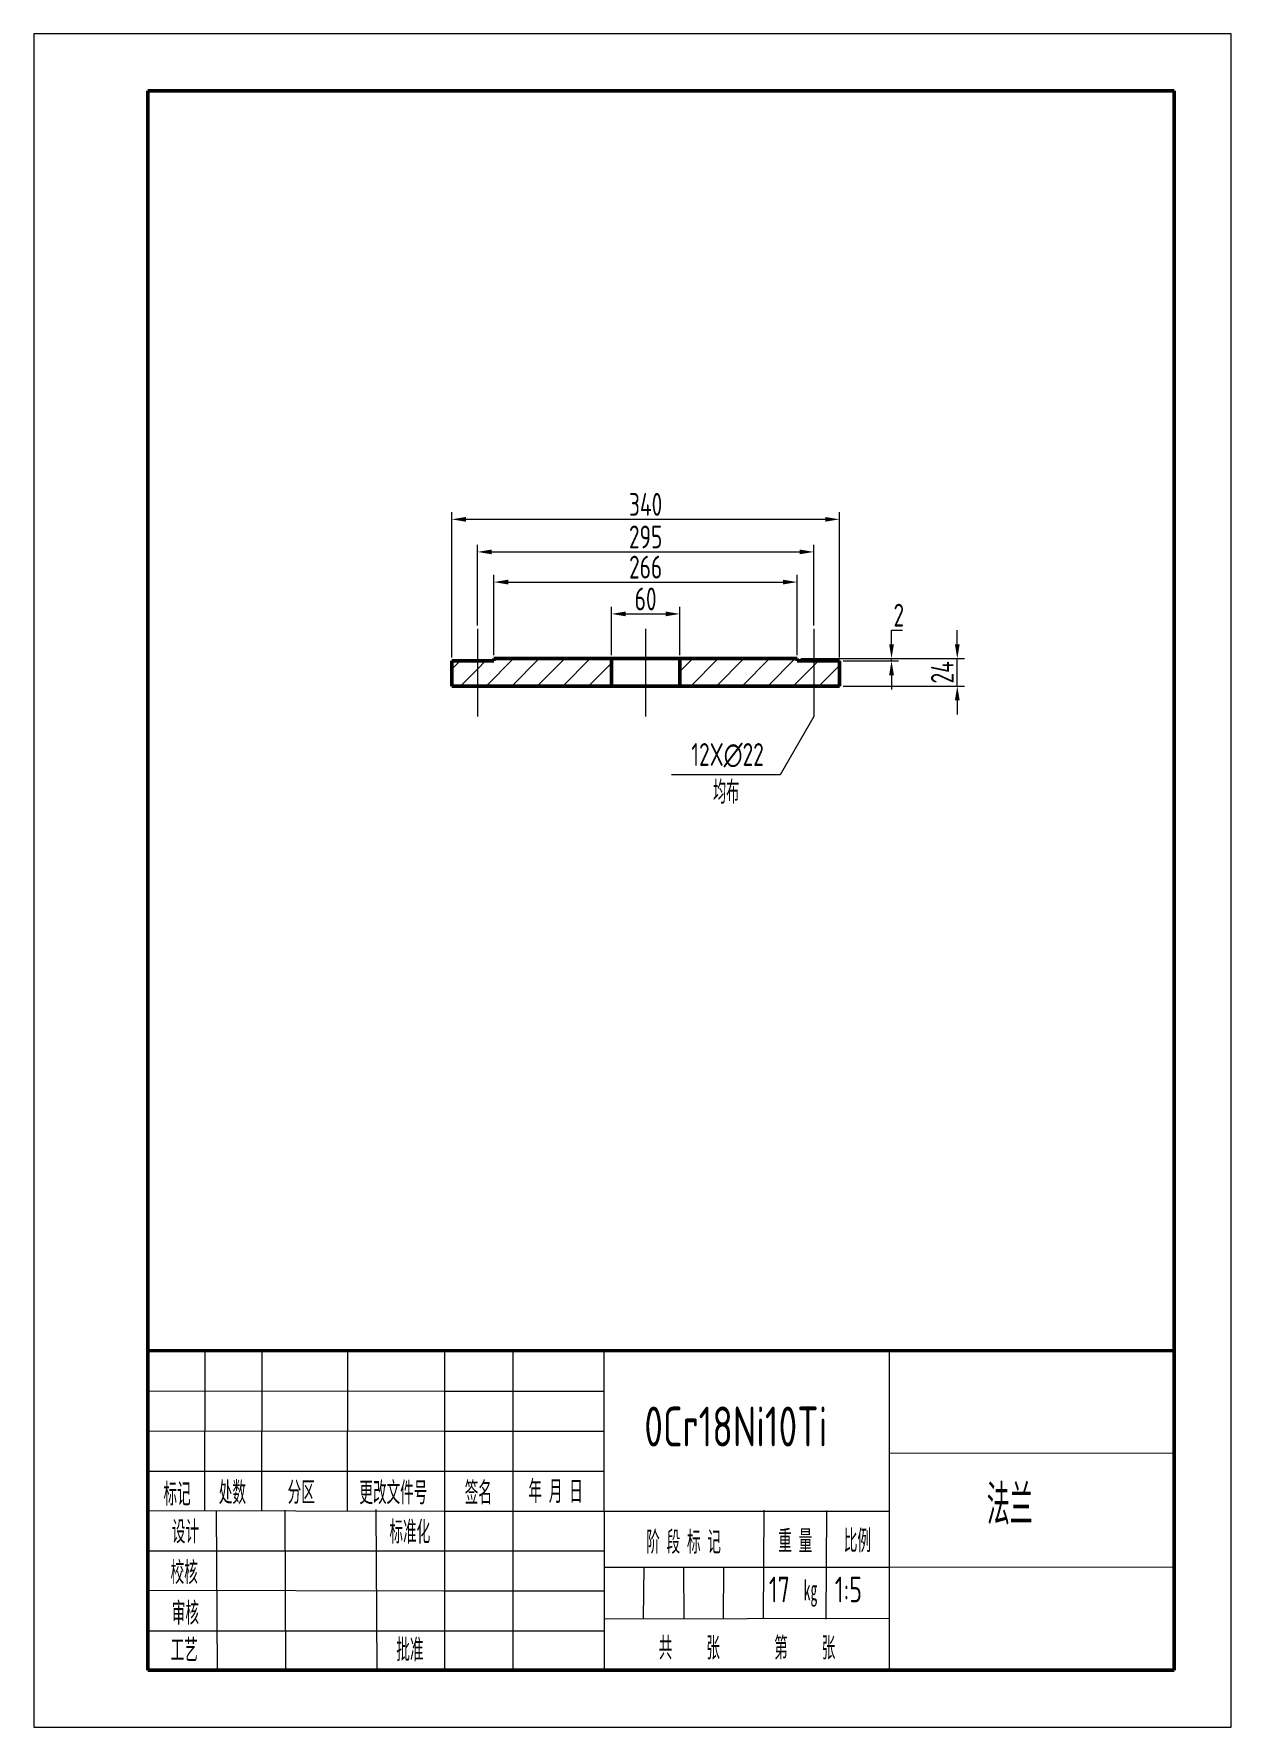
# Model space of a CAD drawing. Header units: millimetres. Extents: x -4783 to 11684, y 6425 to 68023.
# Drawn here: x -3579.1 to -3369.1, y 6424.9 to 6721.9 of the extents above; entities that cross this region are included whole.
import ezdxf
from ezdxf.enums import TextEntityAlignment as Align

# ---------------------------------------------------------------- set-up
doc = ezdxf.new("R2010")
doc.units = ezdxf.units.MM
doc.linetypes.add('CENTER2', pattern=[28.575, 19.05, -3.175, 3.175, -3.175])
for name, color, linetype, lineweight in [('中心线', 1, 'CENTER2', 15), ('剖面线', 2, 'Continuous', 20), ('尺寸线', 3, 'Continuous', 15), ('细实线', 2, 'Continuous', 15), ('轮廓', 6, 'Continuous', 50), ('轮廓线', 7, 'Continuous', 50)]:
    doc.layers.add(name, color=color, linetype=linetype, lineweight=lineweight)
doc.styles.add('工程字', font='gbenor.shx', dxfattribs={"width": 0.8, "bigfont": 'gbcbig.shx'})
doc.styles.add('文字5.0', font='SimSun.ttf', dxfattribs={"width": 0.5, "height": 5})

msp = doc.modelspace()

# ---------------------------------------------------------------- texts
at = {"layer": '尺寸线', "style": '工程字', "width": 0.8}
for s, p in [('12X∅22', (-3463.7885, 6593.4975)), ('均布', (-3459.9734, 6586.8891))]:
    msp.add_text(s, height=4, dxfattribs=at).set_placement(p)
at = {"layer": '尺寸线', "char_height": 4, "attachment_point": 5, "style": '工程字'}
for s, insert in [('340', (-3471.7915, 6639.3686)), ('295', (-3471.7915, 6633.6561)), ('266', (-3471.7915, 6628.3621)), ('60', (-3471.7915, 6622.7774)), ('2', (-3427.3907, 6619.9337))]:
    msp.add_mtext(s, dxfattribs=dict(at, insert=insert))
at = {"layer": '尺寸线', "insert": (-3419.755, 6609.9087), "char_height": 4, "attachment_point": 5, "rotation": 90, "style": '工程字'}
msp.add_mtext('24', dxfattribs=at)

# ---------------------------------------------------------------- blocks, each defined once
blk = doc.blocks.new('A4')
at = {"layer": '剖面线'}
for p, q in [((-180, 66), (-180.07, 37.98)), ((-170, 65.97), (-170.07, 37.95)), ((-155, 65.94), (-155.07, 37.92)), ((-138, 66.03), (-137.99, 9.99)), ((-126, 66.03), (-125.99, 9.99)), ((-110, 66.03), (-109.99, 9.99)), ((-60, 66.04), (-59.99, 10)), ((-190, 59), (-138, 58.9)), ((-138.04, 58.9), (-110, 58.9)), ((-190.01, 52), (-138.01, 51.9)), ((-138.04, 51.9), (-110, 51.9)), ((-10, 48.04), (-60, 48.01)), ((-190, 44.9), (-110, 44.9)), ((-190.04, 38), (-138.04, 37.9)), ((-178, 38), (-177.85, 10)), ((-166, 38.07), (-165.85, 10.07)), ((-150, 38.15), (-149.85, 10.15)), ((-138.04, 37.9), (-110, 37.9)), ((-110, 37.9), (-59.99, 37.9)), ((-81.99, 38.07), (-82.07, 18.97)), ((-70.99, 38.02), (-71.07, 18.93)), ((-190, 30.9), (-110, 30.9)), ((-59.98, 28.01), (-110, 28.01)), ((-103.03, 28.14), (-103.12, 19.09)), ((-96.04, 28.01), (-96.01, 19.01)), ((-89.04, 28.01), (-89.12, 18.96)), ((-9.99, 28.04), (-59.98, 28.01)), ((-190.07, 24), (-138.07, 23.9)), ((-138.04, 23.9), (-110, 23.9)), ((-109.82, 18.97), (-59.99, 19.13)), ((-190, 16.9), (-110, 16.9))]:
    blk.add_line(p, q, dxfattribs=at)
at = {"layer": '细实线'}
for p, q in [((0, 297), (-210, 297)), ((-210, 297), (-210, 0)), ((0, 0), (0, 297)), ((-210, 0), (0, 0))]:
    blk.add_line(p, q, dxfattribs=at)
at = {"layer": '轮廓'}
for p, q in [((-190, 10), (-190, 78)), ((-10, 78), (-10, 10)), ((-190, 66), (-10, 66.04)), ((-10, 10), (-190, 10))]:
    blk.add_line(p, q, dxfattribs=at)
at = {"layer": '轮廓线'}
for p, q in [((-10, 287), (-190, 287)), ((-190, 287), (-190, 10)), ((-10, 10), (-10, 287)), ((-190, 10), (-10, 10))]:
    blk.add_line(p, q, dxfattribs=at)
at = {"layer": '尺寸线', "style": '工程字', "width": 0.8}
for tag, height, p in [('5', 7, (-86.88, 49.22)), ('1', 7, (-38.82, 35.49)), ('3', 4.5, (-79.24, 21.89)), ('4', 4.5, (-67.13, 21.89))]:
    blk.add_attdef(tag, text='', height=height, dxfattribs=at).set_placement(p, align=Align.CENTER)
at = {"layer": '轮廓', "style": '文字5.0', "width": 0.5}
for s, p in [('标记', (-184.88, 41.05)), ('处数', (-175.18, 41.29)), ('分区 ', (-162.51, 41.29)), ('更改文件号', (-146.94, 41.29)), ('签名', (-132.04, 41.29)), ('年 月 日', (-118.48, 41.51)), ('设计', (-183.41, 34.4)), ('标准化', (-144.05, 34.4)), ('阶 段 标 记', (-96.04, 32.62)), ('重 量', (-76.45, 32.85)), ('比例', (-65.55, 32.85)), ('校核', (-183.63, 27.29)), ('kg', (-73.78, 23.52)), ('审核', (-183.41, 20.18)), ('工艺', (-183.63, 13.74)), ('批准', (-144.05, 13.74)), ('共     张        第     张', (-84.9, 14.06))]:
    blk.add_text(s, height=3.5, dxfattribs=at).set_placement(p, align=Align.MIDDLE)

# ---------------------------------------------------------------- linework, layer by layer
at = {"layer": '中心线'}
for p, q in [((-3501.2915, 6617.5117), (-3501.2915, 6602.161)), ((-3471.7915, 6617.5117), (-3471.7915, 6602.161)), ((-3442.2915, 6617.5117), (-3442.2915, 6602.161))]:
    msp.add_line(p, q, dxfattribs=at)
at = {"layer": '尺寸线'}
for p, q in [((-3505.7915, 6612.5337), (-3505.7915, 6637.9936)), ((-3437.7915, 6612.5337), (-3437.7915, 6637.9936)), ((-3503.2915, 6636.7436), (-3440.2915, 6636.7436)), ((-3501.2915, 6618.1367), (-3501.2915, 6632.2811)), ((-3442.2915, 6618.1367), (-3442.2915, 6632.2811)), ((-3498.7915, 6631.0311), (-3444.7915, 6631.0311)), ((-3498.3915, 6612.9337), (-3498.3915, 6626.9871)), ((-3445.1915, 6612.9337), (-3445.1915, 6626.9871)), ((-3495.8915, 6625.7371), (-3447.6915, 6625.7371)), ((-3477.7915, 6612.9337), (-3477.7915, 6621.4024)), ((-3475.2915, 6620.1524), (-3468.2915, 6620.1524)), ((-3465.7915, 6612.9337), (-3465.7915, 6621.4024)), ((-3428.663, 6614.8087), (-3428.663, 6617.3087)), ((-3428.663, 6617.3087), (-3426.7434, 6617.3087)), ((-3417.13, 6614.8087), (-3417.13, 6617.3087)), ((-3444.5665, 6612.3087), (-3427.413, 6612.3087)), ((-3444.5665, 6612.3087), (-3415.88, 6612.3087)), ((-3437.1665, 6611.9087), (-3427.413, 6611.9087)), ((-3428.663, 6611.9087), (-3428.663, 6612.3087)), ((-3417.13, 6607.5087), (-3417.13, 6612.3087)), ((-3428.663, 6609.4087), (-3428.663, 6606.9087)), ((-3437.1665, 6607.5087), (-3415.88, 6607.5087)), ((-3417.13, 6605.0087), (-3417.13, 6602.5087)), ((-3442.2915, 6602.161), (-3448.2043, 6591.9197)), ((-3448.2043, 6591.9197), (-3467.2732, 6591.9197))]:
    msp.add_line(p, q, dxfattribs=at)
for points in [[(-3503.2915, 6637.1603), (-3503.2915, 6636.3269), (-3505.7915, 6636.7436)], [(-3440.2915, 6637.1603), (-3440.2915, 6636.3269), (-3437.7915, 6636.7436)], [(-3498.7915, 6631.4478), (-3498.7915, 6630.6144), (-3501.2915, 6631.0311)], [(-3444.7915, 6631.4478), (-3444.7915, 6630.6144), (-3442.2915, 6631.0311)], [(-3495.8915, 6626.1537), (-3495.8915, 6625.3204), (-3498.3915, 6625.7371)], [(-3447.6915, 6626.1537), (-3447.6915, 6625.3204), (-3445.1915, 6625.7371)], [(-3475.2915, 6620.5691), (-3475.2915, 6619.7358), (-3477.7915, 6620.1524)], [(-3468.2915, 6620.5691), (-3468.2915, 6619.7358), (-3465.7915, 6620.1524)], [(-3429.0796, 6614.8087), (-3428.2463, 6614.8087), (-3428.663, 6612.3087)], [(-3417.5467, 6614.8087), (-3416.7133, 6614.8087), (-3417.13, 6612.3087)], [(-3429.0796, 6609.4087), (-3428.2463, 6609.4087), (-3428.663, 6611.9087)], [(-3417.5467, 6605.0087), (-3416.7133, 6605.0087), (-3417.13, 6607.5087)]]:
    msp.add_solid(points, dxfattribs=at)
at = {"layer": '细实线'}
for p, q in [((-3505.7915, 6610.4671), (-3504.3499, 6611.9087)), ((-3501.2915, 6610.4769), (-3499.8597, 6611.9087)), ((-3499.7696, 6607.5087), (-3494.9696, 6612.3087)), ((-3495.2795, 6607.5087), (-3490.4795, 6612.3087)), ((-3490.7893, 6607.5087), (-3485.9893, 6612.3087)), ((-3486.2992, 6607.5087), (-3481.4992, 6612.3087)), ((-3481.8091, 6607.5087), (-3477.7915, 6611.5263)), ((-3465.7915, 6610.0559), (-3463.5387, 6612.3087)), ((-3463.8486, 6607.5087), (-3459.0486, 6612.3087)), ((-3459.3585, 6607.5087), (-3454.5585, 6612.3087)), ((-3454.8683, 6607.5087), (-3450.0683, 6612.3087)), ((-3450.3782, 6607.5087), (-3445.5782, 6612.3087)), ((-3442.2915, 6611.1053), (-3441.4881, 6611.9087)), ((-3504.2597, 6607.5087), (-3501.2915, 6610.4769)), ((-3445.8881, 6607.5087), (-3442.2915, 6611.1053)), ((-3441.3979, 6607.5087), (-3437.7915, 6611.1151))]:
    msp.add_line(p, q, dxfattribs=at)
at = {"layer": '轮廓线'}
for p, q in [((-3505.7915, 6611.9087), (-3498.3915, 6611.9087)), ((-3505.7915, 6607.5087), (-3505.7915, 6611.9087)), ((-3498.3915, 6612.3087), (-3445.1915, 6612.3087)), ((-3498.3915, 6612.3087), (-3498.3915, 6611.9087)), ((-3477.7915, 6607.5087), (-3477.7915, 6612.3087)), ((-3465.7915, 6607.5087), (-3465.7915, 6612.3087)), ((-3445.1915, 6612.3087), (-3445.1915, 6611.9087)), ((-3445.1915, 6611.9087), (-3437.7915, 6611.9087)), ((-3437.7915, 6611.9087), (-3437.7915, 6607.5087)), ((-3437.7915, 6607.5087), (-3505.7915, 6607.5087))]:
    msp.add_line(p, q, dxfattribs=at)

# ---------------------------------------------------------------- block references
at = {"layer": '尺寸线'}
msp.add_blockref('A4', (-3369.0964, 6424.8946), dxfattribs=at).add_auto_attribs({'1': '法兰', '3': '17', '4': '1:5', '5': '0Cr18Ni10Ti'})

msp.set_redraw_order([(e.dxf.handle, doc.entitydb.next_handle()) for e in msp.query("TEXT MTEXT ATTDEF DIMENSION ARC_DIMENSION")])  # texts and dimensions are drawn at this point

doc.saveas('drawing.dxf')
